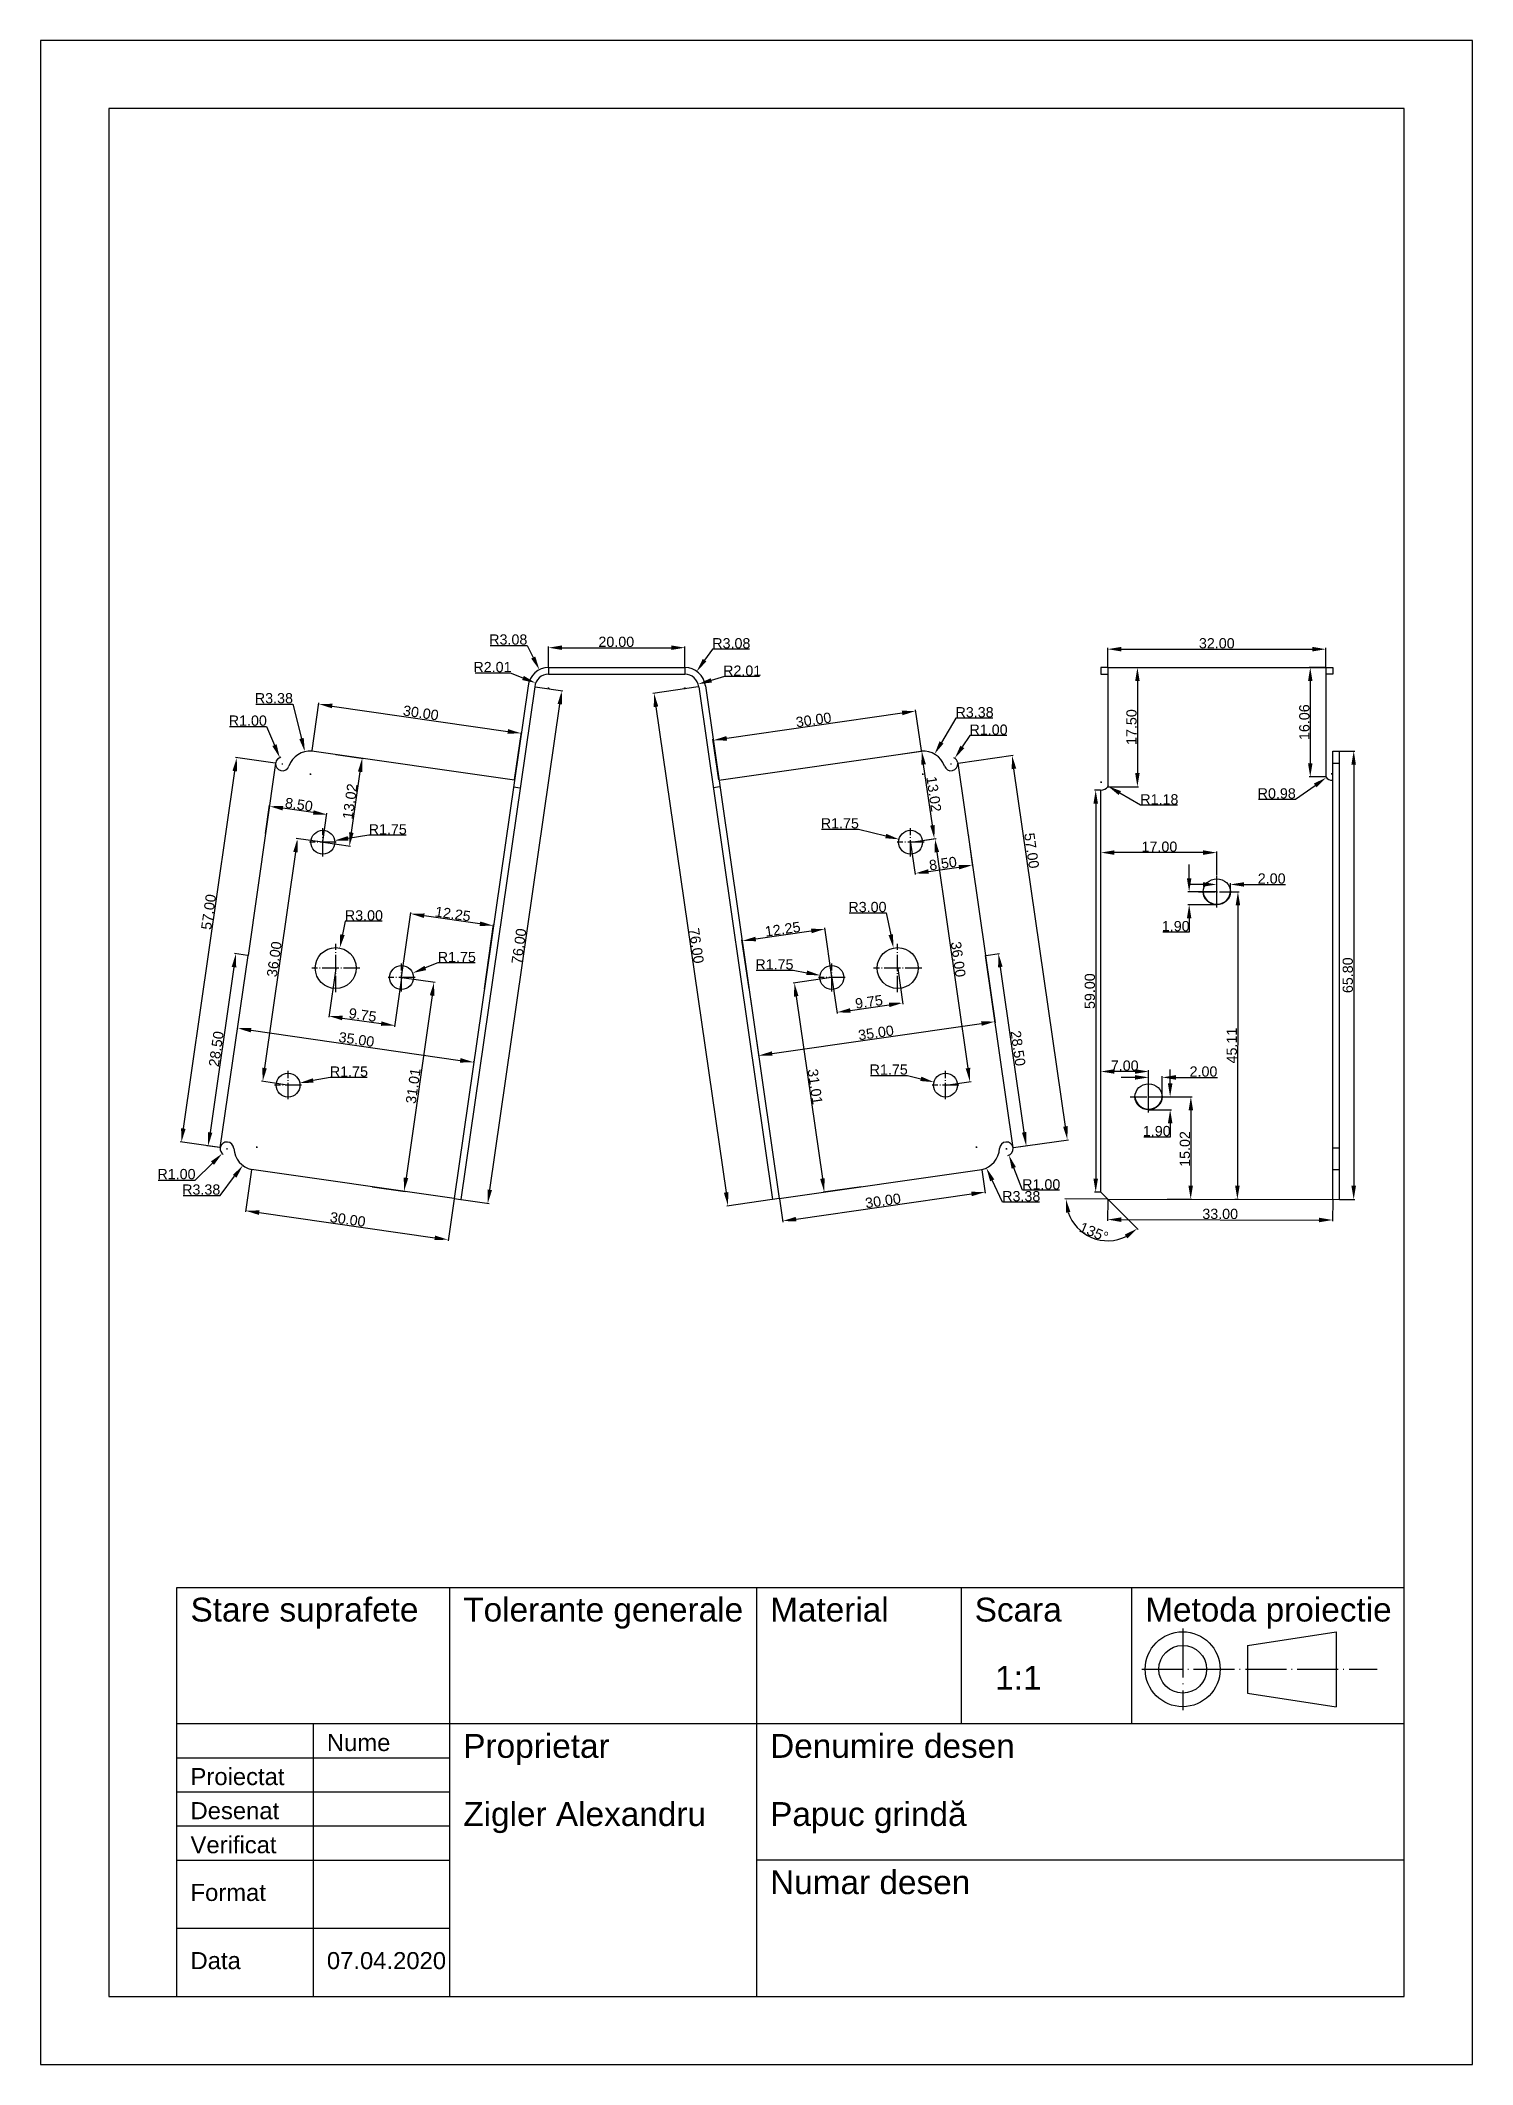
# Model space of a CAD drawing. Header units: inches. Extents: x 65 to 275, y 62 to 360.
import ezdxf

# ---------------------------------------------------------------- set-up
doc = ezdxf.new("R2010")
doc.units = ezdxf.units.IN
doc.header["$MEASUREMENT"] = 0
doc.linetypes.add('ACAD_ISO04W100', pattern=[30, 24, -3, 0, -3])
doc.layers.add('A4', color=7, linetype='Continuous', lineweight=30)
doc.layers.add('linii groase', color=7, linetype='Continuous', lineweight=30)
doc.layers.add('axe', color=10, linetype='ACAD_ISO04W100')
doc.layers.add('Cote', color=50, linetype='Continuous')
doc.styles.get("Standard").update_dxf_attribs({"font": 'arial.ttf'})
doc.dimstyles.get("Standard").update_dxf_attribs({"dimtxt": 1.5, "dimasz": 2, "dimexe": 0.18, "dimexo": 0.0625, "dimgap": 0.09, "dimtad": 1, "dimtoh": 1, "dimzin": 0, "dimdsep": 46, "dimtxsty": 'Standard', "dimcen": 0.09, "dimadec": 0, "dimazin": 0, "dimtfac": 1, "dimtofl": 0, "dimtmove": 0, "dimatfit": 3, "dimfxl": 1, "dimtolj": 1, "dimtzin": 0, "dimarcsym": 0})

msp = doc.modelspace()

# ---------------------------------------------------------------- texts
at = {"layer": 'A4'}
for s, height, p in [('Stare suprafete', 3.5, (87, 127.5)), ('Tolerante generale', 3.5, (127, 127.5)), ('Material', 3.5, (172, 127.5)), ('Scara', 3.5, (202, 127.5)), ('Metoda proiectie', 3.5, (227, 127.5)), ('1:1', 3.5, (205, 117.5)), ('Nume', 2.5, (107, 108.5)), ('Proprietar', 3.5, (127, 107.5)), ('Denumire desen', 3.5, (172, 107.5)), ('Proiectat', 2.5, (87, 103.5)), ('Desenat', 2.5, (87, 98.5)), ('Zigler Alexandru', 3.5, (127, 97.5)), ('Papuc grindă', 3.5, (172, 97.5)), ('Verificat', 2.5, (87, 93.5)), ('Numar desen', 3.5, (172, 87.5)), ('Format', 2.5, (87, 86.5)), ('Data', 2.5, (87, 76.5)), ('07.04.2020', 2.5, (107, 76.5))]:
    msp.add_text(s, height=height, dxfattribs=at).set_placement(p)

# ---------------------------------------------------------------- blocks, each defined once
blk = doc.blocks.new('*D1')
at = {"layer": 'Cote', "color": 0, "lineweight": -2, "transparency": 16777216}
for p, q in [((203.05, 193.76), (203.54, 190.34)), ((175.8, 186.55), (201.54, 190.24)), ((173.35, 189.52), (173.84, 186.09))]:
    blk.add_line(p, q, dxfattribs=at)
at = {"layer": 'Cote', "color": 0, "transparency": 16777216}
for points in [[(201.49, 190.57), (201.58, 189.91), (203.52, 190.52)], [(175.75, 186.88), (175.85, 186.22), (173.82, 186.27)]]:
    blk.add_solid(points, dxfattribs=at)
at = {"layer": 'Defpoints', "color": 0, "transparency": 16777216}
for p in [(203.04, 193.83), (203.52, 190.52), (173.35, 189.58)]:
    blk.add_point(p, dxfattribs=at)
at = {"layer": 'Cote', "color": 0, "transparency": 16777216, "insert": (188.55, 189.24), "char_height": 1.5, "attachment_point": 5, "rotation": 8.1408}
blk.add_mtext('\\A1;30.00', dxfattribs=at)
blk = doc.blocks.new('*D2')
at = {"layer": 'Cote', "color": 0, "lineweight": -2, "transparency": 16777216}
for p, q in [((203.63, 225.25), (205.66, 225.54)), ((209.26, 199.29), (205.76, 223.54)), ((207.69, 197.04), (209.72, 197.34))]:
    blk.add_line(p, q, dxfattribs=at)
at = {"layer": 'Cote', "color": 0, "transparency": 16777216}
for points in [[(206.09, 223.59), (205.43, 223.49), (205.48, 225.52)], [(209.59, 199.34), (208.93, 199.24), (209.55, 197.31)]]:
    blk.add_solid(points, dxfattribs=at)
at = {"layer": 'Defpoints', "color": 0, "transparency": 16777216}
for p in [(203.57, 225.24), (205.48, 225.52), (207.63, 197.03)]:
    blk.add_point(p, dxfattribs=at)
at = {"layer": 'Cote', "color": 0, "transparency": 16777216, "insert": (208.35, 211.62), "char_height": 1.5, "attachment_point": 5, "rotation": 278.2043}
blk.add_mtext('\\A1;28.50', dxfattribs=at)
blk = doc.blocks.new('*D3')
at = {"layer": 'Cote', "color": 0, "lineweight": -2, "transparency": 16777216}
for p, q in [((199.58, 253.46), (207.65, 254.62)), ((215.3, 200.16), (207.76, 252.62)), ((207.69, 197.04), (215.76, 198.2))]:
    blk.add_line(p, q, dxfattribs=at)
at = {"layer": 'Cote', "color": 0, "transparency": 16777216}
for points in [[(208.09, 252.67), (207.43, 252.57), (207.47, 254.6)], [(215.63, 200.21), (214.97, 200.11), (215.59, 198.18)]]:
    blk.add_solid(points, dxfattribs=at)
at = {"layer": 'Defpoints', "color": 0, "transparency": 16777216}
for p in [(199.52, 253.45), (207.47, 254.6), (207.63, 197.03)]:
    blk.add_point(p, dxfattribs=at)
at = {"layer": 'Cote', "color": 0, "transparency": 16777216, "insert": (210.35, 240.62), "char_height": 1.5, "attachment_point": 5, "rotation": 278.1841}
blk.add_mtext('\\A1;57.00', dxfattribs=at)
blk = doc.blocks.new('*D4')
at = {"layer": 'Cote', "color": 0, "lineweight": -2, "transparency": 16777216}
for p, q in [((165.63, 257.1), (191.36, 260.82)), ((194.18, 255.3), (193.31, 261.28)), ((164.49, 251.01), (163.62, 256.99))]:
    blk.add_line(p, q, dxfattribs=at)
at = {"layer": 'Cote', "color": 0, "transparency": 16777216}
for points in [[(191.31, 261.15), (191.41, 260.49), (193.34, 261.11)], [(165.58, 257.43), (165.68, 256.77), (163.65, 256.81)]]:
    blk.add_solid(points, dxfattribs=at)
at = {"layer": 'Defpoints', "color": 0, "transparency": 16777216}
for p in [(193.34, 261.11), (194.19, 255.24), (164.5, 250.94)]:
    blk.add_point(p, dxfattribs=at)
at = {"layer": 'Cote', "color": 0, "transparency": 16777216, "insert": (178.37, 259.81), "char_height": 1.5, "attachment_point": 5, "rotation": 8.2273}
blk.add_mtext('\\A1;30.00', dxfattribs=at)
blk = doc.blocks.new('*D5')
at = {"layer": 'Cote', "color": 0, "lineweight": -2, "transparency": 16777216}
for p, q in [((203.57, 225.18), (204.99, 215.36)), ((168.93, 220.2), (170.34, 210.37)), ((172.3, 210.84), (202.98, 215.25))]:
    blk.add_line(p, q, dxfattribs=at)
at = {"layer": 'Cote', "color": 0, "transparency": 16777216}
for points in [[(202.93, 215.58), (203.03, 214.92), (204.96, 215.53)], [(172.25, 211.17), (172.34, 210.51), (170.32, 210.55)]]:
    blk.add_solid(points, dxfattribs=at)
at = {"layer": 'Defpoints', "color": 0, "transparency": 16777216}
for p in [(203.57, 225.24), (168.92, 220.26), (204.96, 215.53)]:
    blk.add_point(p, dxfattribs=at)
at = {"layer": 'Cote', "color": 0, "transparency": 16777216, "insert": (187.52, 213.89), "char_height": 1.5, "attachment_point": 5, "rotation": 8.1841}
blk.add_mtext('\\A1;35.00', dxfattribs=at)
blk = doc.blocks.new('*D6')
at = {"layer": 'Cote', "color": 0, "lineweight": -2, "transparency": 16777216}
for p, q in [((169.88, 227.66), (178.04, 228.83)), ((181.04, 222.07), (180, 229.29)), ((168.91, 220.32), (167.87, 227.55))]:
    blk.add_line(p, q, dxfattribs=at)
at = {"layer": 'Cote', "color": 0, "transparency": 16777216}
for points in [[(178, 229.16), (178.09, 228.5), (180.02, 229.12)], [(169.83, 227.99), (169.93, 227.33), (167.9, 227.37)]]:
    blk.add_solid(points, dxfattribs=at)
at = {"layer": 'Defpoints', "color": 0, "transparency": 16777216}
for p in [(180.02, 229.12), (168.92, 220.26), (181.05, 222)]:
    blk.add_point(p, dxfattribs=at)
at = {"layer": 'Cote', "color": 0, "transparency": 16777216, "insert": (173.84, 229.09), "char_height": 1.5, "attachment_point": 5, "rotation": 8.1841}
blk.add_mtext('\\A1;12.25', dxfattribs=at)
blk = doc.blocks.new('*D7')
at = {"layer": 'Cote', "color": 0, "lineweight": -2, "transparency": 16777216}
for p, q in [((190.71, 223.33), (191.46, 218.1)), ((181.06, 221.94), (181.81, 216.71)), ((183.76, 217.17), (189.45, 217.99))]:
    blk.add_line(p, q, dxfattribs=at)
at = {"layer": 'Cote', "color": 0, "transparency": 16777216}
for points in [[(183.71, 217.5), (183.81, 216.84), (181.78, 216.89)], [(189.41, 218.32), (189.5, 217.66), (191.43, 218.28)]]:
    blk.add_solid(points, dxfattribs=at)
at = {"layer": 'Defpoints', "color": 0, "transparency": 16777216}
for p in [(190.7, 223.39), (181.05, 222), (191.43, 218.28)]:
    blk.add_point(p, dxfattribs=at)
at = {"layer": 'Cote', "color": 0, "transparency": 16777216, "insert": (186.49, 218.43), "char_height": 1.5, "attachment_point": 5, "rotation": 8.1841}
blk.add_mtext('\\A1;9.75', dxfattribs=at)
blk = doc.blocks.new('*D8')
at = {"layer": 'Cote', "color": 0, "lineweight": -2, "transparency": 16777216}
for p, q in [((104.82, 255.3), (105.83, 262.31)), ((107.79, 261.84), (133.52, 258.12)), ((134.51, 251.01), (135.52, 258.01))]:
    blk.add_line(p, q, dxfattribs=at)
at = {"layer": 'Cote', "color": 0, "transparency": 16777216}
for points in [[(107.83, 262.17), (107.74, 261.51), (105.81, 262.13)], [(133.57, 258.45), (133.47, 257.79), (135.5, 257.83)]]:
    blk.add_solid(points, dxfattribs=at)
at = {"layer": 'Defpoints', "color": 0, "transparency": 16777216}
for p in [(135.5, 257.83), (104.81, 255.24), (134.5, 250.94)]:
    blk.add_point(p, dxfattribs=at)
at = {"layer": 'Cote', "color": 0, "transparency": 16777216, "insert": (120.78, 260.83), "char_height": 1.5, "attachment_point": 5, "rotation": 351.7727}
blk.add_mtext('\\A1;30.00', dxfattribs=at)
blk = doc.blocks.new('*D9')
at = {"layer": 'Cote', "color": 0, "lineweight": -2, "transparency": 16777216}
for p, q in [((95.95, 193.76), (95.07, 187.6)), ((97.07, 187.5), (122.81, 183.81)), ((125.65, 189.52), (124.76, 183.35))]:
    blk.add_line(p, q, dxfattribs=at)
at = {"layer": 'Cote', "color": 0, "transparency": 16777216}
for points in [[(97.12, 187.83), (97.02, 187.17), (95.09, 187.78)], [(122.86, 184.14), (122.76, 183.48), (124.79, 183.53)]]:
    blk.add_solid(points, dxfattribs=at)
at = {"layer": 'Defpoints', "color": 0, "transparency": 16777216}
for p in [(95.96, 193.83), (125.65, 189.58), (124.79, 183.53)]:
    blk.add_point(p, dxfattribs=at)
at = {"layer": 'Cote', "color": 0, "transparency": 16777216, "insert": (110.06, 186.5), "char_height": 1.5, "attachment_point": 5, "rotation": 351.8592}
blk.add_mtext('\\A1;30.00', dxfattribs=at)
blk = doc.blocks.new('*D10')
at = {"layer": 'Cote', "color": 0, "lineweight": -2, "transparency": 16777216}
for p, q in [((99.42, 253.46), (93.6, 254.3)), ((85.95, 199.83), (93.49, 252.3)), ((91.31, 197.04), (85.48, 197.88))]:
    blk.add_line(p, q, dxfattribs=at)
at = {"layer": 'Cote', "color": 0, "transparency": 16777216}
for points in [[(93.16, 252.34), (93.82, 252.25), (93.78, 254.27)], [(85.62, 199.88), (86.28, 199.79), (85.66, 197.86)]]:
    blk.add_solid(points, dxfattribs=at)
at = {"layer": 'Defpoints', "color": 0, "transparency": 16777216}
for p in [(93.78, 254.27), (99.48, 253.45), (91.37, 197.03)]:
    blk.add_point(p, dxfattribs=at)
at = {"layer": 'Cote', "color": 0, "transparency": 16777216, "insert": (89.65, 231.62), "char_height": 1.5, "attachment_point": 5, "rotation": 81.8159}
blk.add_mtext('\\A1;57.00', dxfattribs=at)
blk = doc.blocks.new('*D11')
at = {"layer": 'Cote', "color": 0, "lineweight": -2, "transparency": 16777216}
for p, q in [((108.29, 223.33), (107.26, 216.17)), ((117.94, 221.94), (116.91, 214.78)), ((109.27, 216.06), (114.96, 215.24))]:
    blk.add_line(p, q, dxfattribs=at)
at = {"layer": 'Cote', "color": 0, "transparency": 16777216}
for points in [[(109.32, 216.39), (109.22, 215.73), (107.29, 216.35)], [(115.01, 215.57), (114.91, 214.91), (116.94, 214.96)]]:
    blk.add_solid(points, dxfattribs=at)
at = {"layer": 'Defpoints', "color": 0, "transparency": 16777216}
for p in [(108.3, 223.39), (117.95, 222), (116.94, 214.96)]:
    blk.add_point(p, dxfattribs=at)
at = {"layer": 'Cote', "color": 0, "transparency": 16777216, "insert": (112.24, 216.5), "char_height": 1.5, "attachment_point": 5, "rotation": 351.8159}
blk.add_mtext('\\A1;9.75', dxfattribs=at)
blk = doc.blocks.new('*D12')
at = {"layer": 'Cote', "color": 0, "lineweight": -2, "transparency": 16777216}
for p, q in [((117.96, 222.07), (119.32, 231.53)), ((129.44, 229.9), (121.28, 231.07)), ((130.09, 220.32), (131.45, 229.79))]:
    blk.add_line(p, q, dxfattribs=at)
at = {"layer": 'Cote', "color": 0, "transparency": 16777216}
for points in [[(121.33, 231.4), (121.23, 230.74), (119.3, 231.36)], [(129.49, 230.23), (129.4, 229.57), (131.42, 229.61)]]:
    blk.add_solid(points, dxfattribs=at)
at = {"layer": 'Defpoints', "color": 0, "transparency": 16777216}
for p in [(119.3, 231.36), (117.95, 222), (130.08, 220.26)]:
    blk.add_point(p, dxfattribs=at)
at = {"layer": 'Cote', "color": 0, "transparency": 16777216, "insert": (125.48, 231.33), "char_height": 1.5, "attachment_point": 5, "rotation": 351.8159}
blk.add_mtext('\\A1;12.25', dxfattribs=at)
blk = doc.blocks.new('*D13')
at = {"layer": 'Cote', "color": 0, "lineweight": -2, "transparency": 16777216}
for p, q in [((139.5, 267.56), (139.5, 270.58)), ((141.5, 270.4), (157.5, 270.4)), ((159.5, 267.56), (159.5, 270.58))]:
    blk.add_line(p, q, dxfattribs=at)
at = {"layer": 'Cote', "color": 0, "transparency": 16777216}
for points in [[(141.5, 270.73), (141.5, 270.07), (139.5, 270.4)], [(157.5, 270.73), (157.5, 270.07), (159.5, 270.4)]]:
    blk.add_solid(points, dxfattribs=at)
at = {"layer": 'Defpoints', "color": 0, "transparency": 16777216}
for p in [(159.5, 270.4), (139.5, 267.5), (159.5, 267.5)]:
    blk.add_point(p, dxfattribs=at)
at = {"layer": 'Cote', "color": 0, "transparency": 16777216, "insert": (149.44, 271.25), "char_height": 1.5, "attachment_point": 5}
blk.add_mtext('\\A1;20.00', dxfattribs=at)
blk = doc.blocks.new('*D14')
at = {"layer": 'Cote', "color": 0, "lineweight": -2, "transparency": 16777216}
for p, q in [((93.37, 223.52), (89.87, 199.27)), ((95.37, 225.25), (93.47, 225.53)), ((91.31, 197.04), (89.41, 197.32))]:
    blk.add_line(p, q, dxfattribs=at)
at = {"layer": 'Cote', "color": 0, "transparency": 16777216}
for points in [[(93.04, 223.57), (93.7, 223.47), (93.65, 225.5)], [(89.54, 199.32), (90.2, 199.22), (89.58, 197.29)]]:
    blk.add_solid(points, dxfattribs=at)
at = {"layer": 'Defpoints', "color": 0, "transparency": 16777216}
for p in [(95.43, 225.24), (89.58, 197.29), (91.37, 197.03)]:
    blk.add_point(p, dxfattribs=at)
at = {"layer": 'Cote', "color": 0, "transparency": 16777216, "insert": (90.77, 211.52), "char_height": 1.5, "attachment_point": 5, "rotation": 81.7957}
blk.add_mtext('\\A1;28.50', dxfattribs=at)
blk = doc.blocks.new('*D15')
at = {"layer": 'Cote', "color": 0, "lineweight": -2, "transparency": 16777216}
for p, q in [((106.34, 241.86), (102.5, 242.41)), ((102.4, 240.4), (97.86, 208.73)), ((101.24, 206.22), (97.4, 206.77))]:
    blk.add_line(p, q, dxfattribs=at)
at = {"layer": 'Cote', "color": 0, "transparency": 16777216}
for points in [[(102.07, 240.45), (102.73, 240.36), (102.68, 242.38)], [(97.53, 208.77), (98.19, 208.68), (97.58, 206.75)]]:
    blk.add_solid(points, dxfattribs=at)
at = {"layer": 'Defpoints', "color": 0, "transparency": 16777216}
for p in [(106.4, 241.85), (97.58, 206.75), (101.3, 206.21)]:
    blk.add_point(p, dxfattribs=at)
at = {"layer": 'Cote', "color": 0, "transparency": 16777216, "insert": (99.28, 224.69), "char_height": 1.5, "attachment_point": 5, "rotation": 81.8477}
blk.add_mtext('\\A1;36.00', dxfattribs=at)
blk = doc.blocks.new('*D16')
at = {"layer": 'Cote', "color": 0, "lineweight": -2, "transparency": 16777216}
for p, q in [((221.5, 267.56), (221.5, 270.36)), ((253.5, 267.56), (253.5, 270.36)), ((223.5, 270.18), (251.5, 270.18))]:
    blk.add_line(p, q, dxfattribs=at)
at = {"layer": 'Cote', "color": 0, "transparency": 16777216}
for points in [[(223.5, 270.52), (223.5, 269.85), (221.5, 270.18)], [(251.5, 270.52), (251.5, 269.85), (253.5, 270.18)]]:
    blk.add_solid(points, dxfattribs=at)
at = {"layer": 'Defpoints', "color": 0, "transparency": 16777216}
for p in [(221.5, 267.5), (253.5, 270.18), (253.5, 267.5)]:
    blk.add_point(p, dxfattribs=at)
at = {"layer": 'Cote', "color": 0, "transparency": 16777216, "insert": (237.5, 271.04), "char_height": 1.5, "attachment_point": 5}
blk.add_mtext('\\A1;32.00', dxfattribs=at)
blk = doc.blocks.new('*D17')
at = {"layer": 'Cote', "color": 0, "lineweight": -2, "transparency": 16777216}
for p, q in [((221.56, 267.5), (226.04, 267.5)), ((225.86, 265.5), (225.86, 252)), ((221.56, 250), (226.04, 250))]:
    blk.add_line(p, q, dxfattribs=at)
at = {"layer": 'Cote', "color": 0, "transparency": 16777216}
for points in [[(225.53, 265.5), (226.19, 265.5), (225.86, 267.5)], [(225.53, 252), (226.19, 252), (225.86, 250)]]:
    blk.add_solid(points, dxfattribs=at)
at = {"layer": 'Defpoints', "color": 0, "transparency": 16777216}
for p in [(221.5, 267.5), (221.5, 250), (225.86, 250)]:
    blk.add_point(p, dxfattribs=at)
at = {"layer": 'Cote', "color": 0, "transparency": 16777216, "insert": (225, 258.75), "char_height": 1.5, "attachment_point": 5, "rotation": 90}
blk.add_mtext('\\A1;17.50', dxfattribs=at)
blk = doc.blocks.new('*D18')
at = {"layer": 'Cote', "color": 0, "lineweight": -2, "transparency": 16777216}
for p, q in [((137.54, 264.65), (141.62, 264.06)), ((130.88, 190.85), (141.16, 262.11)), ((126.7, 189.43), (130.78, 188.84))]:
    blk.add_line(p, q, dxfattribs=at)
at = {"layer": 'Cote', "color": 0, "transparency": 16777216}
for points in [[(140.83, 262.16), (141.49, 262.06), (141.44, 264.09)], [(130.55, 190.89), (131.21, 190.8), (130.6, 188.87)]]:
    blk.add_solid(points, dxfattribs=at)
at = {"layer": 'Defpoints', "color": 0, "transparency": 16777216}
for p in [(137.48, 264.66), (141.44, 264.09), (126.63, 189.44)]:
    blk.add_point(p, dxfattribs=at)
at = {"layer": 'Cote', "color": 0, "transparency": 16777216, "insert": (135.17, 226.6), "char_height": 1.5, "attachment_point": 5, "rotation": 81.7957}
blk.add_mtext('\\A1;76.00', dxfattribs=at)
blk = doc.blocks.new('*D19')
at = {"layer": 'Cote', "color": 0, "lineweight": -2, "transparency": 16777216}
for p, q in [((161.46, 264.65), (154.8, 263.69)), ((155.26, 261.74), (165.54, 190.47)), ((172.3, 189.43), (165.64, 188.47))]:
    blk.add_line(p, q, dxfattribs=at)
at = {"layer": 'Cote', "color": 0, "transparency": 16777216}
for points in [[(155.59, 261.78), (154.93, 261.69), (154.98, 263.72)], [(165.87, 190.52), (165.21, 190.43), (165.82, 188.49)]]:
    blk.add_solid(points, dxfattribs=at)
at = {"layer": 'Defpoints', "color": 0, "transparency": 16777216}
for p in [(161.52, 264.66), (165.82, 188.49), (172.37, 189.44)]:
    blk.add_point(p, dxfattribs=at)
at = {"layer": 'Cote', "color": 0, "transparency": 16777216, "insert": (161.18, 226.67), "char_height": 1.5, "attachment_point": 5, "rotation": 278.2043}
blk.add_mtext('\\A1;76.00', dxfattribs=at)
blk = doc.blocks.new('*D20')
at = {"layer": 'Cote', "color": 0, "lineweight": -2, "transparency": 16777216}
for p, q in [((93.9, 214.63), (93.92, 214.74)), ((95.87, 214.28), (126.56, 209.85)), ((128.55, 209.63), (128.56, 209.75))]:
    blk.add_line(p, q, dxfattribs=at)
at = {"layer": 'Cote', "color": 0, "transparency": 16777216}
for points in [[(95.92, 214.61), (95.83, 213.95), (93.9, 214.56)], [(126.6, 210.18), (126.51, 209.52), (128.54, 209.57)]]:
    blk.add_solid(points, dxfattribs=at)
at = {"layer": 'Defpoints', "color": 0, "transparency": 16777216}
for p in [(93.9, 214.56), (128.54, 209.57), (128.54, 209.57)]:
    blk.add_point(p, dxfattribs=at)
at = {"layer": 'Cote', "color": 0, "transparency": 16777216, "insert": (111.34, 212.91), "char_height": 1.5, "attachment_point": 5, "rotation": 351.7957}
blk.add_mtext('\\A1;35.00', dxfattribs=at)
blk = doc.blocks.new('*D21')
at = {"layer": 'Cote', "color": 0, "lineweight": -2, "transparency": 16777216}
for p, q in [((192.66, 241.86), (196.34, 242.39)), ((196.45, 240.38), (201.01, 208.71)), ((197.78, 206.23), (201.47, 206.76))]:
    blk.add_line(p, q, dxfattribs=at)
at = {"layer": 'Cote', "color": 0, "transparency": 16777216}
for points in [[(196.78, 240.43), (196.12, 240.34), (196.17, 242.36)], [(201.34, 208.76), (200.68, 208.66), (201.29, 206.73)]]:
    blk.add_solid(points, dxfattribs=at)
at = {"layer": 'Defpoints', "color": 0, "transparency": 16777216}
for p in [(192.6, 241.85), (197.72, 206.22), (201.29, 206.73)]:
    blk.add_point(p, dxfattribs=at)
at = {"layer": 'Cote', "color": 0, "transparency": 16777216, "insert": (199.58, 224.67), "char_height": 1.5, "attachment_point": 5, "rotation": 278.1841}
blk.add_mtext('\\A1;36.00', dxfattribs=at)
blk = doc.blocks.new('*D22')
at = {"layer": 'Cote', "color": 0, "lineweight": -2, "transparency": 16777216}
for p, q in [((230.24, 204.5), (233.88, 204.49)), ((233.7, 202.49), (233.68, 191.48)), ((230.22, 189.48), (233.85, 189.48))]:
    blk.add_line(p, q, dxfattribs=at)
at = {"layer": 'Cote', "color": 0, "transparency": 16777216}
for points in [[(233.36, 202.49), (234.03, 202.49), (233.7, 204.49)], [(233.34, 191.48), (234.01, 191.48), (233.67, 189.48)]]:
    blk.add_solid(points, dxfattribs=at)
at = {"layer": 'Defpoints', "color": 0, "transparency": 16777216}
for p in [(230.18, 204.5), (230.15, 189.48), (233.67, 189.48)]:
    blk.add_point(p, dxfattribs=at)
at = {"layer": 'Cote', "color": 0, "transparency": 16777216, "insert": (232.83, 196.84), "char_height": 1.5, "attachment_point": 5, "rotation": 89.895}
blk.add_mtext('\\A1;15.02', dxfattribs=at)
blk = doc.blocks.new('*D23')
at = {"layer": 'Cote', "color": 0, "lineweight": -2, "transparency": 16777216}
for p, q in [((220.5, 206.88), (220.5, 208.39)), ((225.5, 208.21), (222.5, 208.21)), ((227.5, 206.88), (227.5, 208.39))]:
    blk.add_line(p, q, dxfattribs=at)
at = {"layer": 'Cote', "color": 0, "transparency": 16777216}
for points in [[(222.5, 208.55), (222.5, 207.88), (220.5, 208.21)], [(225.5, 208.55), (225.5, 207.88), (227.5, 208.21)]]:
    blk.add_solid(points, dxfattribs=at)
at = {"layer": 'Defpoints', "color": 0, "transparency": 16777216}
for p in [(220.5, 208.21), (220.5, 206.81), (227.5, 206.81)]:
    blk.add_point(p, dxfattribs=at)
at = {"layer": 'Cote', "color": 0, "transparency": 16777216, "insert": (224, 209.07), "char_height": 1.5, "attachment_point": 5}
blk.add_mtext('\\A1;7.00', dxfattribs=at)
blk = doc.blocks.new('*D24')
at = {"layer": 'Cote', "color": 0, "lineweight": -2, "transparency": 16777216}
for p, q in [((255.56, 255.24), (257.76, 255.24)), ((257.58, 253.24), (257.58, 191.44)), ((255.56, 189.44), (257.76, 189.44))]:
    blk.add_line(p, q, dxfattribs=at)
at = {"layer": 'Cote', "color": 0, "transparency": 16777216}
for points in [[(257.24, 253.24), (257.91, 253.24), (257.58, 255.24)], [(257.24, 191.44), (257.91, 191.44), (257.58, 189.44)]]:
    blk.add_solid(points, dxfattribs=at)
at = {"layer": 'Defpoints', "color": 0, "transparency": 16777216}
for p in [(255.5, 255.24), (255.5, 189.44), (257.58, 189.44)]:
    blk.add_point(p, dxfattribs=at)
at = {"layer": 'Cote', "color": 0, "transparency": 16777216, "insert": (256.72, 222.34), "char_height": 1.5, "attachment_point": 5, "rotation": 90}
blk.add_mtext('\\A1;65.80', dxfattribs=at)
blk = doc.blocks.new('*D25')
at = {"layer": 'Cote', "color": 0, "lineweight": -2, "transparency": 16777216}
for p, q in [((220.5, 236.95), (220.5, 240.51)), ((235.5, 240.33), (222.5, 240.33)), ((237.5, 236.95), (237.5, 240.51))]:
    blk.add_line(p, q, dxfattribs=at)
at = {"layer": 'Cote', "color": 0, "transparency": 16777216}
for points in [[(222.5, 240.67), (222.5, 240), (220.5, 240.33)], [(235.5, 240.67), (235.5, 240), (237.5, 240.33)]]:
    blk.add_solid(points, dxfattribs=at)
at = {"layer": 'Defpoints', "color": 0, "transparency": 16777216}
for p in [(220.5, 240.33), (220.5, 236.89), (237.5, 236.89)]:
    blk.add_point(p, dxfattribs=at)
at = {"layer": 'Cote', "color": 0, "transparency": 16777216, "insert": (229.09, 241.19), "char_height": 1.5, "attachment_point": 5}
blk.add_mtext('\\A1;17.00', dxfattribs=at)
blk = doc.blocks.new('*D26')
at = {"layer": 'Cote', "color": 0, "lineweight": -2, "transparency": 16777216}
for p, q in [((240.24, 234.58), (240.78, 234.58)), ((240.6, 232.58), (240.52, 191.47)), ((240.16, 189.47), (240.7, 189.46))]:
    blk.add_line(p, q, dxfattribs=at)
at = {"layer": 'Cote', "color": 0, "transparency": 16777216}
for points in [[(240.27, 232.58), (240.93, 232.58), (240.6, 234.58)], [(240.19, 191.47), (240.86, 191.46), (240.52, 189.47)]]:
    blk.add_solid(points, dxfattribs=at)
at = {"layer": 'Defpoints', "color": 0, "transparency": 16777216}
for p in [(240.18, 234.58), (240.1, 189.47), (240.52, 189.47)]:
    blk.add_point(p, dxfattribs=at)
at = {"layer": 'Cote', "color": 0, "transparency": 16777216, "insert": (239.71, 212.02), "char_height": 1.5, "attachment_point": 5, "rotation": 89.895}
blk.add_mtext('\\A1;45.11', dxfattribs=at)
blk = doc.blocks.new('*D27')
at = {"layer": 'Cote', "color": 0, "lineweight": -2, "transparency": 16777216}
for p, q in [((221.5, 189.44), (221.49, 186.3)), ((254.5, 189.38), (254.49, 186.24)), ((223.49, 186.48), (252.49, 186.42))]:
    blk.add_line(p, q, dxfattribs=at)
at = {"layer": 'Cote', "color": 0, "transparency": 16777216}
for points in [[(223.49, 186.81), (223.49, 186.14), (221.49, 186.48)], [(252.49, 186.76), (252.49, 186.09), (254.49, 186.42)]]:
    blk.add_solid(points, dxfattribs=at)
at = {"layer": 'Defpoints', "color": 0, "transparency": 16777216}
for p in [(221.5, 189.5), (254.5, 189.44), (254.49, 186.42)]:
    blk.add_point(p, dxfattribs=at)
at = {"layer": 'Cote', "color": 0, "transparency": 16777216, "insert": (238, 187.31), "char_height": 1.5, "attachment_point": 5, "rotation": 359.8918}
blk.add_mtext('\\A1;33.00', dxfattribs=at)
blk = doc.blocks.new('*D28')
at = {"layer": 'Cote', "color": 0, "lineweight": -2, "transparency": 16777216}
for p, q in [((253.44, 267.5), (251.03, 267.5)), ((251.21, 265.5), (251.21, 253.44)), ((253.44, 251.44), (251.03, 251.44))]:
    blk.add_line(p, q, dxfattribs=at)
at = {"layer": 'Cote', "color": 0, "transparency": 16777216}
for points in [[(250.88, 265.5), (251.54, 265.5), (251.21, 267.5)], [(250.88, 253.44), (251.54, 253.44), (251.21, 251.44)]]:
    blk.add_solid(points, dxfattribs=at)
at = {"layer": 'Defpoints', "color": 0, "transparency": 16777216}
for p in [(253.5, 267.5), (251.21, 251.44), (253.5, 251.44)]:
    blk.add_point(p, dxfattribs=at)
at = {"layer": 'Cote', "color": 0, "transparency": 16777216, "insert": (250.35, 259.47), "char_height": 1.5, "attachment_point": 5, "rotation": 90}
blk.add_mtext('\\A1;16.06', dxfattribs=at)
blk = doc.blocks.new('*D29')
at = {"layer": 'Cote', "color": 0, "lineweight": -2, "transparency": 16777216}
for p, q in [((220.44, 249.5), (219.56, 249.5)), ((219.74, 247.5), (219.74, 192.5)), ((220.44, 190.5), (219.56, 190.5))]:
    blk.add_line(p, q, dxfattribs=at)
at = {"layer": 'Cote', "color": 0, "transparency": 16777216}
for points in [[(219.41, 247.5), (220.08, 247.5), (219.74, 249.5)], [(219.41, 192.5), (220.08, 192.5), (219.74, 190.5)]]:
    blk.add_solid(points, dxfattribs=at)
at = {"layer": 'Defpoints', "color": 0, "transparency": 16777216}
for p in [(220.5, 249.5), (219.74, 190.5), (220.5, 190.5)]:
    blk.add_point(p, dxfattribs=at)
at = {"layer": 'Cote', "color": 0, "transparency": 16777216, "insert": (218.89, 220), "char_height": 1.5, "attachment_point": 5, "rotation": 90}
blk.add_mtext('\\A1;59.00', dxfattribs=at)
blk = doc.blocks.new('*D30')
at = {"layer": 'Cote', "color": 0, "lineweight": -2, "transparency": 16777216}
for p, q in [((180.99, 222), (175.37, 221.19)), ((175.83, 219.24), (179.66, 192.5)), ((185.38, 191.3), (179.76, 190.5))]:
    blk.add_line(p, q, dxfattribs=at)
at = {"layer": 'Cote', "color": 0, "transparency": 16777216}
for points in [[(176.16, 219.29), (175.5, 219.19), (175.55, 221.22)], [(179.99, 192.55), (179.33, 192.45), (179.94, 190.52)]]:
    blk.add_solid(points, dxfattribs=at)
at = {"layer": 'Defpoints', "color": 0, "transparency": 16777216}
for p in [(181.05, 222), (179.94, 190.52), (185.44, 191.31)]:
    blk.add_point(p, dxfattribs=at)
at = {"layer": 'Cote', "color": 0, "transparency": 16777216, "insert": (178.59, 205.99), "char_height": 1.5, "attachment_point": 5, "rotation": 278.1408}
blk.add_mtext('\\A1;31.01', dxfattribs=at)
blk = doc.blocks.new('*D31')
at = {"layer": 'Cote', "color": 0, "lineweight": -2, "transparency": 16777216}
for p, q in [((118.01, 222), (122.88, 221.3)), ((122.42, 219.34), (118.6, 192.61)), ((113.62, 191.3), (118.49, 190.6))]:
    blk.add_line(p, q, dxfattribs=at)
at = {"layer": 'Cote', "color": 0, "transparency": 16777216}
for points in [[(122.09, 219.39), (122.75, 219.3), (122.71, 221.32)], [(118.27, 192.65), (118.93, 192.56), (118.31, 190.63)]]:
    blk.add_solid(points, dxfattribs=at)
at = {"layer": 'Defpoints', "color": 0, "transparency": 16777216}
for p in [(117.95, 222), (113.56, 191.31), (118.31, 190.63)]:
    blk.add_point(p, dxfattribs=at)
at = {"layer": 'Cote', "color": 0, "transparency": 16777216, "insert": (119.66, 206.1), "char_height": 1.5, "attachment_point": 5, "rotation": 81.8592}
blk.add_mtext('\\A1;31.01', dxfattribs=at)
blk = doc.blocks.new('*D32')
at = {"layer": 'Cote', "color": 0, "lineweight": -2, "transparency": 16777216}
for p, q in [((106.31, 241.85), (106.49, 241.85)), ((106.4, 241.76), (106.4, 241.94)), ((113.16, 242.88), (110.11, 242.42)), ((118.6, 242.88), (113.16, 242.88))]:
    blk.add_line(p, q, dxfattribs=at)
at = {"layer": 'Cote', "color": 0, "transparency": 16777216}
blk.add_solid([(110.06, 242.75), (110.16, 242.09), (108.13, 242.11)], dxfattribs=at)
at = {"layer": 'Defpoints', "color": 0, "transparency": 16777216}
for p in [(106.4, 241.85), (108.13, 242.11)]:
    blk.add_point(p, dxfattribs=at)
at = {"layer": 'Cote', "color": 0, "transparency": 16777216, "insert": (115.92, 243.74), "char_height": 1.5, "attachment_point": 5}
blk.add_mtext('\\A1;R1.75', dxfattribs=at)
blk = doc.blocks.new('*D33')
at = {"layer": 'Cote', "color": 0, "lineweight": -2, "transparency": 16777216}
for p, q in [((109.67, 230.26), (109.28, 228.3)), ((115.09, 230.26), (109.67, 230.26)), ((108.21, 223.39), (108.39, 223.39)), ((108.3, 223.3), (108.3, 223.48))]:
    blk.add_line(p, q, dxfattribs=at)
at = {"layer": 'Cote', "color": 0, "transparency": 16777216}
blk.add_solid([(108.95, 228.36), (109.61, 228.23), (108.89, 226.33)], dxfattribs=at)
at = {"layer": 'Defpoints', "color": 0, "transparency": 16777216}
for p in [(108.89, 226.33), (108.3, 223.39)]:
    blk.add_point(p, dxfattribs=at)
at = {"layer": 'Cote', "color": 0, "transparency": 16777216, "insert": (112.43, 231.11), "char_height": 1.5, "attachment_point": 5}
blk.add_mtext('\\A1;R3.00', dxfattribs=at)
blk = doc.blocks.new('*D34')
at = {"layer": 'Cote', "color": 0, "lineweight": -2, "transparency": 16777216}
for p, q in [((123.29, 224.14), (121.43, 223.4)), ((128.72, 224.14), (123.29, 224.14)), ((117.86, 222), (118.04, 222)), ((117.95, 221.91), (117.95, 222.09))]:
    blk.add_line(p, q, dxfattribs=at)
at = {"layer": 'Cote', "color": 0, "transparency": 16777216}
blk.add_solid([(121.31, 223.71), (121.56, 223.09), (119.58, 222.66)], dxfattribs=at)
at = {"layer": 'Defpoints', "color": 0, "transparency": 16777216}
for p in [(117.95, 222), (119.58, 222.66)]:
    blk.add_point(p, dxfattribs=at)
at = {"layer": 'Cote', "color": 0, "transparency": 16777216, "insert": (126.05, 225), "char_height": 1.5, "attachment_point": 5}
blk.add_mtext('\\A1;R1.75', dxfattribs=at)
blk = doc.blocks.new('*D35')
at = {"layer": 'Cote', "color": 0, "lineweight": -2, "transparency": 16777216}
for p, q in [((101.21, 206.21), (101.39, 206.21)), ((101.3, 206.12), (101.3, 206.3)), ((107.47, 207.35), (104.99, 206.89)), ((112.9, 207.35), (107.47, 207.35))]:
    blk.add_line(p, q, dxfattribs=at)
at = {"layer": 'Cote', "color": 0, "transparency": 16777216}
blk.add_solid([(104.93, 207.22), (105.05, 206.56), (103.02, 206.53)], dxfattribs=at)
at = {"layer": 'Defpoints', "color": 0, "transparency": 16777216}
for p in [(101.3, 206.21), (103.02, 206.53)]:
    blk.add_point(p, dxfattribs=at)
at = {"layer": 'Cote', "color": 0, "transparency": 16777216, "insert": (110.23, 208.2), "char_height": 1.5, "attachment_point": 5}
blk.add_mtext('\\A1;R1.75', dxfattribs=at)
blk = doc.blocks.new('*D36')
at = {"layer": 'Cote', "color": 0, "lineweight": -2, "transparency": 16777216}
for p, q in [((179.55, 243.77), (184.98, 243.77)), ((184.98, 243.77), (188.96, 242.77)), ((192.51, 241.85), (192.69, 241.85)), ((192.6, 241.76), (192.6, 241.94))]:
    blk.add_line(p, q, dxfattribs=at)
at = {"layer": 'Cote', "color": 0, "transparency": 16777216}
blk.add_solid([(189.04, 243.09), (188.88, 242.44), (190.9, 242.28)], dxfattribs=at)
at = {"layer": 'Defpoints', "color": 0, "transparency": 16777216}
for p in [(190.9, 242.28), (192.6, 241.85)]:
    blk.add_point(p, dxfattribs=at)
at = {"layer": 'Cote', "color": 0, "transparency": 16777216, "insert": (182.22, 244.62), "char_height": 1.5, "attachment_point": 5}
blk.add_mtext('\\A1;R1.75', dxfattribs=at)
blk = doc.blocks.new('*D37')
at = {"layer": 'Cote', "color": 0, "lineweight": -2, "transparency": 16777216}
for p, q in [((183.61, 231.49), (189.02, 231.49)), ((189.02, 231.49), (189.69, 228.29)), ((190.61, 223.39), (190.79, 223.39)), ((190.7, 223.3), (190.7, 223.48))]:
    blk.add_line(p, q, dxfattribs=at)
at = {"layer": 'Cote', "color": 0, "transparency": 16777216}
blk.add_solid([(190.01, 228.36), (189.36, 228.22), (190.09, 226.33)], dxfattribs=at)
at = {"layer": 'Defpoints', "color": 0, "transparency": 16777216}
for p in [(190.09, 226.33), (190.7, 223.39)]:
    blk.add_point(p, dxfattribs=at)
at = {"layer": 'Cote', "color": 0, "transparency": 16777216, "insert": (186.27, 232.34), "char_height": 1.5, "attachment_point": 5}
blk.add_mtext('\\A1;R3.00', dxfattribs=at)
blk = doc.blocks.new('*D38')
at = {"layer": 'Cote', "color": 0, "lineweight": -2, "transparency": 16777216}
for p, q in [((169.96, 223.07), (175.4, 223.07)), ((175.4, 223.07), (177.36, 222.7)), ((180.96, 222), (181.14, 222)), ((181.05, 221.91), (181.05, 222.09))]:
    blk.add_line(p, q, dxfattribs=at)
at = {"layer": 'Cote', "color": 0, "transparency": 16777216}
blk.add_solid([(177.42, 223.03), (177.3, 222.37), (179.33, 222.33)], dxfattribs=at)
at = {"layer": 'Defpoints', "color": 0, "transparency": 16777216}
for p in [(179.33, 222.33), (181.05, 222)]:
    blk.add_point(p, dxfattribs=at)
at = {"layer": 'Cote', "color": 0, "transparency": 16777216, "insert": (172.63, 223.92), "char_height": 1.5, "attachment_point": 5}
blk.add_mtext('\\A1;R1.75', dxfattribs=at)
blk = doc.blocks.new('*D39')
at = {"layer": 'Cote', "color": 0, "lineweight": -2, "transparency": 16777216}
for p, q in [((186.71, 207.63), (192.15, 207.63)), ((192.15, 207.63), (194.09, 207.14)), ((197.63, 206.22), (197.81, 206.22)), ((197.72, 206.13), (197.72, 206.31))]:
    blk.add_line(p, q, dxfattribs=at)
at = {"layer": 'Cote', "color": 0, "transparency": 16777216}
blk.add_solid([(194.17, 207.46), (194, 206.82), (196.02, 206.65)], dxfattribs=at)
at = {"layer": 'Defpoints', "color": 0, "transparency": 16777216}
for p in [(196.02, 206.65), (197.72, 206.22)]:
    blk.add_point(p, dxfattribs=at)
at = {"layer": 'Cote', "color": 0, "transparency": 16777216, "insert": (189.39, 208.49), "char_height": 1.5, "attachment_point": 5}
blk.add_mtext('\\A1;R1.75', dxfattribs=at)
blk = doc.blocks.new('*D40')
at = {"layer": 'Cote', "color": 0, "lineweight": -2, "transparency": 16777216}
for p, q in [((221.44, 189.5), (215.2, 189.51)), ((221.54, 189.46), (225.95, 185.04))]:
    blk.add_line(p, q, dxfattribs=at)
blk.add_arc((221.5, 189.5), 6.12, 198.6935, 296.1489, dxfattribs=at)
at = {"layer": 'Cote', "color": 0, "transparency": 16777216}
for points in [[(215.37, 187.48), (216.03, 187.59), (215.38, 189.51)], [(224, 184.27), (224.39, 183.73), (225.83, 185.17)]]:
    blk.add_solid(points, dxfattribs=at)
at = {"layer": 'Defpoints', "color": 0, "transparency": 16777216}
for p in [(220.5, 190.5), (221.5, 189.5), (221.5, 189.5), (255.5, 189.44), (217.16, 185.18)]:
    blk.add_point(p, dxfattribs=at)
at = {"layer": 'Cote', "color": 0, "transparency": 16777216, "insert": (219.48, 184.64), "char_height": 1.5, "attachment_point": 5, "rotation": 337.4212}
blk.add_mtext('\\A1;135°', dxfattribs=at)
blk = doc.blocks.new('*D41')
at = {"layer": 'Cote', "color": 0, "lineweight": -2, "transparency": 16777216}
for p, q in [((235.5, 235.66), (233.5, 235.66)), ((237.5, 234.64), (237.5, 235.84)), ((239.5, 234.64), (239.5, 235.84)), ((241.5, 235.66), (247.6, 235.66))]:
    blk.add_line(p, q, dxfattribs=at)
at = {"layer": 'Cote', "color": 0, "transparency": 16777216}
for points in [[(235.5, 235.99), (235.5, 235.33), (237.5, 235.66)], [(241.5, 235.99), (241.5, 235.33), (239.5, 235.66)]]:
    blk.add_solid(points, dxfattribs=at)
at = {"layer": 'Defpoints', "color": 0, "transparency": 16777216}
for p in [(239.5, 235.66), (237.5, 234.58), (239.5, 234.58)]:
    blk.add_point(p, dxfattribs=at)
at = {"layer": 'Cote', "color": 0, "transparency": 16777216, "insert": (245.55, 236.52), "char_height": 1.5, "attachment_point": 5}
blk.add_mtext('\\A1;2.00', dxfattribs=at)
blk = doc.blocks.new('*D42')
at = {"layer": 'Cote', "color": 0, "lineweight": -2, "transparency": 16777216}
for p, q in [((225.5, 207.35), (223.5, 207.35)), ((227.5, 204.56), (227.5, 207.53)), ((229.5, 204.56), (229.5, 207.53)), ((231.5, 207.35), (237.6, 207.35))]:
    blk.add_line(p, q, dxfattribs=at)
at = {"layer": 'Cote', "color": 0, "transparency": 16777216}
for points in [[(225.5, 207.68), (225.5, 207.01), (227.5, 207.35)], [(231.5, 207.68), (231.5, 207.01), (229.5, 207.35)]]:
    blk.add_solid(points, dxfattribs=at)
at = {"layer": 'Defpoints', "color": 0, "transparency": 16777216}
for p in [(229.5, 207.35), (227.5, 204.5), (229.5, 204.5)]:
    blk.add_point(p, dxfattribs=at)
at = {"layer": 'Cote', "color": 0, "transparency": 16777216, "insert": (235.55, 208.2), "char_height": 1.5, "attachment_point": 5}
blk.add_mtext('\\A1;2.00', dxfattribs=at)
blk = doc.blocks.new('*D43')
at = {"layer": 'Cote', "color": 0, "lineweight": -2, "transparency": 16777216}
for p, q in [((230.66, 206.5), (230.66, 208.5)), ((227.56, 204.5), (230.84, 204.5)), ((227.56, 202.6), (230.84, 202.6)), ((230.66, 200.6), (230.66, 198.6)), ((230.66, 198.6), (226.82, 198.6))]:
    blk.add_line(p, q, dxfattribs=at)
at = {"layer": 'Cote', "color": 0, "transparency": 16777216}
for points in [[(230.33, 206.5), (231, 206.5), (230.66, 204.5)], [(230.33, 200.6), (231, 200.6), (230.66, 202.6)]]:
    blk.add_solid(points, dxfattribs=at)
at = {"layer": 'Defpoints', "color": 0, "transparency": 16777216}
for p in [(227.5, 204.5), (227.5, 202.6), (230.66, 202.6)]:
    blk.add_point(p, dxfattribs=at)
at = {"layer": 'Cote', "color": 0, "transparency": 16777216, "insert": (228.7, 199.46), "char_height": 1.5, "attachment_point": 5}
blk.add_mtext('\\A1;1.90', dxfattribs=at)
blk = doc.blocks.new('*D44')
at = {"layer": 'Cote', "color": 0, "lineweight": -2, "transparency": 16777216}
for p, q in [((199.22, 260.06), (197.13, 256.5)), ((204.65, 260.06), (199.22, 260.06)), ((194.31, 251.86), (194.49, 251.86)), ((194.4, 251.77), (194.4, 251.95))]:
    blk.add_line(p, q, dxfattribs=at)
at = {"layer": 'Cote', "color": 0, "transparency": 16777216}
blk.add_solid([(196.84, 256.67), (197.41, 256.33), (196.11, 254.78)], dxfattribs=at)
at = {"layer": 'Defpoints', "color": 0, "transparency": 16777216}
for p in [(196.11, 254.78), (194.4, 251.86)]:
    blk.add_point(p, dxfattribs=at)
at = {"layer": 'Cote', "color": 0, "transparency": 16777216, "insert": (201.98, 260.92), "char_height": 1.5, "attachment_point": 5}
blk.add_mtext('\\A1;R3.38', dxfattribs=at)
blk = doc.blocks.new('*D45')
at = {"layer": 'Cote', "color": 0, "lineweight": -2, "transparency": 16777216}
for p, q in [((201.28, 257.51), (200.18, 255.84)), ((206.7, 257.51), (201.28, 257.51)), ((198.44, 253.34), (198.62, 253.34)), ((198.53, 253.25), (198.53, 253.43))]:
    blk.add_line(p, q, dxfattribs=at)
blk.add_arc((198.53, 253.34), 1, 10.4039, 66.8855, dxfattribs=at)
at = {"layer": 'Cote', "color": 0, "transparency": 16777216}
blk.add_solid([(199.9, 256.02), (200.46, 255.66), (199.08, 254.17)], dxfattribs=at)
at = {"layer": 'Defpoints', "color": 0, "transparency": 16777216}
for p in [(198.53, 253.34), (199.08, 254.17)]:
    blk.add_point(p, dxfattribs=at)
at = {"layer": 'Cote', "color": 0, "transparency": 16777216, "insert": (204.03, 258.36), "char_height": 1.5, "attachment_point": 5}
blk.add_mtext('\\A1;R1.00', dxfattribs=at)
blk = doc.blocks.new('*D46')
at = {"layer": 'Cote', "color": 0, "lineweight": -2, "transparency": 16777216}
for p, q in [((202.18, 197.12), (202.36, 197.12)), ((202.27, 197.03), (202.27, 197.21)), ((206.07, 189.05), (204.56, 192.25)), ((211.49, 189.05), (206.07, 189.05))]:
    blk.add_line(p, q, dxfattribs=at)
at = {"layer": 'Cote', "color": 0, "transparency": 16777216}
blk.add_solid([(204.87, 192.39), (204.26, 192.11), (203.71, 194.06)], dxfattribs=at)
at = {"layer": 'Defpoints', "color": 0, "transparency": 16777216}
for p in [(202.27, 197.12), (203.71, 194.06)]:
    blk.add_point(p, dxfattribs=at)
at = {"layer": 'Cote', "color": 0, "transparency": 16777216, "insert": (208.83, 189.91), "char_height": 1.5, "attachment_point": 5}
blk.add_mtext('\\A1;R3.38', dxfattribs=at)
blk = doc.blocks.new('*D47')
at = {"layer": 'Cote', "color": 0, "lineweight": -2, "transparency": 16777216}
for p, q in [((206.56, 196.87), (206.74, 196.87)), ((206.65, 196.78), (206.65, 196.96)), ((209.01, 190.78), (207.73, 194.07)), ((214.43, 190.78), (209.01, 190.78))]:
    blk.add_line(p, q, dxfattribs=at)
blk.add_arc((206.65, 196.87), 1, 280.9003, 5.9642, dxfattribs=at)
at = {"layer": 'Cote', "color": 0, "transparency": 16777216}
blk.add_solid([(208.04, 194.19), (207.42, 193.95), (207.01, 195.94)], dxfattribs=at)
at = {"layer": 'Defpoints', "color": 0, "transparency": 16777216}
for p in [(206.65, 196.87), (207.01, 195.94)]:
    blk.add_point(p, dxfattribs=at)
at = {"layer": 'Cote', "color": 0, "transparency": 16777216, "insert": (211.76, 191.64), "char_height": 1.5, "attachment_point": 5}
blk.add_mtext('\\A1;R1.00', dxfattribs=at)
blk = doc.blocks.new('*D48')
at = {"layer": 'Cote', "color": 0, "lineweight": -2, "transparency": 16777216}
for p, q in [((96.64, 197.12), (96.82, 197.12)), ((96.73, 197.03), (96.73, 197.21)), ((91.33, 190.02), (93.47, 192.84)), ((85.91, 190.02), (91.33, 190.02))]:
    blk.add_line(p, q, dxfattribs=at)
at = {"layer": 'Cote', "color": 0, "transparency": 16777216}
blk.add_solid([(93.21, 193.04), (93.74, 192.63), (94.68, 194.43)], dxfattribs=at)
at = {"layer": 'Defpoints', "color": 0, "transparency": 16777216}
for p in [(96.73, 197.12), (94.68, 194.43)]:
    blk.add_point(p, dxfattribs=at)
at = {"layer": 'Cote', "color": 0, "transparency": 16777216, "insert": (88.57, 190.88), "char_height": 1.5, "attachment_point": 5}
blk.add_mtext('\\A1;R3.38', dxfattribs=at)
blk = doc.blocks.new('*D49')
at = {"layer": 'Cote', "color": 0, "lineweight": -2, "transparency": 16777216}
for p, q in [((92.26, 196.87), (92.44, 196.87)), ((92.35, 196.78), (92.35, 196.96)), ((87.69, 192.29), (90.21, 194.77)), ((82.27, 192.29), (87.69, 192.29))]:
    blk.add_line(p, q, dxfattribs=at)
blk.add_arc((92.35, 196.87), 1, 174.0358, 234.7692, dxfattribs=at)
at = {"layer": 'Cote', "color": 0, "transparency": 16777216}
blk.add_solid([(89.98, 195.01), (90.45, 194.53), (91.64, 196.17)], dxfattribs=at)
at = {"layer": 'Defpoints', "color": 0, "transparency": 16777216}
for p in [(91.64, 196.17), (92.35, 196.87)]:
    blk.add_point(p, dxfattribs=at)
at = {"layer": 'Cote', "color": 0, "transparency": 16777216, "insert": (84.94, 193.15), "char_height": 1.5, "attachment_point": 5}
blk.add_mtext('\\A1;R1.00', dxfattribs=at)
blk = doc.blocks.new('*D50')
at = {"layer": 'Cote', "color": 0, "lineweight": -2, "transparency": 16777216}
for p, q in [((96.57, 262.12), (101.99, 262.12)), ((101.99, 262.12), (103.27, 257.08)), ((104.51, 251.86), (104.69, 251.86)), ((104.6, 251.77), (104.6, 251.95))]:
    blk.add_line(p, q, dxfattribs=at)
at = {"layer": 'Cote', "color": 0, "transparency": 16777216}
blk.add_solid([(103.6, 257.16), (102.95, 257), (103.77, 255.14)], dxfattribs=at)
at = {"layer": 'Defpoints', "color": 0, "transparency": 16777216}
for p in [(103.77, 255.14), (104.6, 251.86)]:
    blk.add_point(p, dxfattribs=at)
at = {"layer": 'Cote', "color": 0, "transparency": 16777216, "insert": (99.23, 262.98), "char_height": 1.5, "attachment_point": 5}
blk.add_mtext('\\A1;R3.38', dxfattribs=at)
blk = doc.blocks.new('*D51')
at = {"layer": 'Cote', "color": 0, "lineweight": -2, "transparency": 16777216}
for p, q in [((92.74, 258.83), (98.16, 258.83)), ((98.16, 258.83), (99.31, 256.1)), ((100.38, 253.34), (100.56, 253.34)), ((100.47, 253.25), (100.47, 253.43))]:
    blk.add_line(p, q, dxfattribs=at)
blk.add_arc((100.47, 253.34), 1, 102.5552, 169.5961, dxfattribs=at)
at = {"layer": 'Cote', "color": 0, "transparency": 16777216}
blk.add_solid([(99.62, 256.23), (99, 255.97), (100.09, 254.26)], dxfattribs=at)
at = {"layer": 'Defpoints', "color": 0, "transparency": 16777216}
for p in [(100.09, 254.26), (100.47, 253.34)]:
    blk.add_point(p, dxfattribs=at)
at = {"layer": 'Cote', "color": 0, "transparency": 16777216, "insert": (95.4, 259.69), "char_height": 1.5, "attachment_point": 5}
blk.add_mtext('\\A1;R1.00', dxfattribs=at)
blk = doc.blocks.new('*D52')
at = {"layer": 'Cote', "color": 0, "lineweight": -2, "transparency": 16777216}
for p, q in [((163.55, 270.19), (162.39, 268.56)), ((168.97, 270.19), (163.55, 270.19)), ((159.35, 264.42), (159.53, 264.42)), ((159.44, 264.33), (159.44, 264.51))]:
    blk.add_line(p, q, dxfattribs=at)
at = {"layer": 'Cote', "color": 0, "transparency": 16777216}
blk.add_solid([(162.12, 268.75), (162.66, 268.37), (161.23, 266.93)], dxfattribs=at)
at = {"layer": 'Defpoints', "color": 0, "transparency": 16777216}
for p in [(159.44, 264.42), (161.23, 266.93)]:
    blk.add_point(p, dxfattribs=at)
at = {"layer": 'Cote', "color": 0, "transparency": 16777216, "insert": (166.31, 271.04), "char_height": 1.5, "attachment_point": 5}
blk.add_mtext('\\A1;R3.08', dxfattribs=at)
blk = doc.blocks.new('*D53')
at = {"layer": 'Cote', "color": 0, "lineweight": -2, "transparency": 16777216}
for p, q in [((130.93, 270.73), (136.36, 270.73)), ((136.36, 270.73), (137.26, 268.95)), ((139.47, 264.42), (139.65, 264.42)), ((139.56, 264.33), (139.56, 264.51))]:
    blk.add_line(p, q, dxfattribs=at)
at = {"layer": 'Cote', "color": 0, "transparency": 16777216}
blk.add_solid([(137.56, 269.1), (136.96, 268.8), (138.16, 267.17)], dxfattribs=at)
at = {"layer": 'Defpoints', "color": 0, "transparency": 16777216}
for p in [(138.16, 267.17), (139.56, 264.42)]:
    blk.add_point(p, dxfattribs=at)
at = {"layer": 'Cote', "color": 0, "transparency": 16777216, "insert": (133.6, 271.59), "char_height": 1.5, "attachment_point": 5}
blk.add_mtext('\\A1;R3.08', dxfattribs=at)
blk = doc.blocks.new('*D54')
at = {"layer": 'Cote', "color": 0, "lineweight": -2, "transparency": 16777216}
for p, q in [((159.43, 264.49), (159.61, 264.49)), ((159.52, 264.4), (159.52, 264.58)), ((165.29, 266.16), (163.37, 265.61)), ((170.42, 266.16), (165.29, 266.16))]:
    blk.add_line(p, q, dxfattribs=at)
at = {"layer": 'Cote', "color": 0, "transparency": 16777216}
blk.add_solid([(163.28, 265.93), (163.46, 265.29), (161.45, 265.05)], dxfattribs=at)
at = {"layer": 'Defpoints', "color": 0, "transparency": 16777216}
for p in [(159.52, 264.49), (161.45, 265.05)]:
    blk.add_point(p, dxfattribs=at)
at = {"layer": 'Cote', "color": 0, "transparency": 16777216, "insert": (167.9, 267.02), "char_height": 1.5, "attachment_point": 5}
blk.add_mtext('\\A1;R2.01', dxfattribs=at)
blk = doc.blocks.new('*D55')
at = {"layer": 'Cote', "color": 0, "lineweight": -2, "transparency": 16777216}
for p, q in [((128.76, 266.7), (133.89, 266.7)), ((133.89, 266.7), (135.75, 265.96)), ((139.39, 264.49), (139.57, 264.49)), ((139.48, 264.4), (139.48, 264.58))]:
    blk.add_line(p, q, dxfattribs=at)
at = {"layer": 'Cote', "color": 0, "transparency": 16777216}
blk.add_solid([(135.88, 266.27), (135.63, 265.65), (137.61, 265.23)], dxfattribs=at)
at = {"layer": 'Defpoints', "color": 0, "transparency": 16777216}
for p in [(137.61, 265.23), (139.48, 264.49)]:
    blk.add_point(p, dxfattribs=at)
at = {"layer": 'Cote', "color": 0, "transparency": 16777216, "insert": (131.28, 267.55), "char_height": 1.5, "attachment_point": 5}
blk.add_mtext('\\A1;R2.01', dxfattribs=at)
blk = doc.blocks.new('*D56')
at = {"layer": 'Cote', "color": 0, "lineweight": -2, "transparency": 16777216}
for p, q in [((220.44, 250.68), (220.62, 250.68)), ((220.53, 250.59), (220.53, 250.77)), ((226.32, 247.28), (223.28, 249.07)), ((231.75, 247.28), (226.32, 247.28))]:
    blk.add_line(p, q, dxfattribs=at)
blk.add_arc((220.53, 250.68), 1.18, 327.7413, 338.2821, dxfattribs=at)
at = {"layer": 'Cote', "color": 0, "transparency": 16777216}
blk.add_solid([(223.45, 249.36), (223.11, 248.78), (221.55, 250.08)], dxfattribs=at)
at = {"layer": 'Defpoints', "color": 0, "transparency": 16777216}
for p in [(220.53, 250.68), (221.55, 250.08)]:
    blk.add_point(p, dxfattribs=at)
at = {"layer": 'Cote', "color": 0, "transparency": 16777216, "insert": (229.08, 248.14), "char_height": 1.5, "attachment_point": 5}
blk.add_mtext('\\A1;R1.18', dxfattribs=at)
blk = doc.blocks.new('*D57')
at = {"layer": 'Cote', "color": 0, "lineweight": -2, "transparency": 16777216}
for p, q in [((249.05, 248.15), (251.93, 250.19)), ((254.27, 251.91), (254.45, 251.91)), ((254.36, 251.82), (254.36, 252)), ((243.62, 248.15), (249.05, 248.15))]:
    blk.add_line(p, q, dxfattribs=at)
at = {"layer": 'Cote', "color": 0, "transparency": 16777216}
blk.add_solid([(251.74, 250.46), (252.12, 249.92), (253.56, 251.35)], dxfattribs=at)
at = {"layer": 'Defpoints', "color": 0, "transparency": 16777216}
for p in [(253.56, 251.35), (254.36, 251.91)]:
    blk.add_point(p, dxfattribs=at)
at = {"layer": 'Cote', "color": 0, "transparency": 16777216, "insert": (246.29, 249.01), "char_height": 1.5, "attachment_point": 5}
blk.add_mtext('\\A1;R0.98', dxfattribs=at)
blk = doc.blocks.new('*D58')
at = {"layer": 'Cote', "color": 0, "lineweight": -2, "transparency": 16777216}
for p, q in [((98, 243.12), (98.6, 247.31)), ((105.01, 246.21), (100.55, 246.85)), ((106.41, 241.91), (107.01, 246.1))]:
    blk.add_line(p, q, dxfattribs=at)
at = {"layer": 'Cote', "color": 0, "transparency": 16777216}
for points in [[(100.6, 247.18), (100.51, 246.52), (98.58, 247.13)], [(105.06, 246.54), (104.96, 245.88), (106.99, 245.93)]]:
    blk.add_solid(points, dxfattribs=at)
at = {"layer": 'Defpoints', "color": 0, "transparency": 16777216}
for p in [(98.58, 247.13), (97.99, 243.06), (106.4, 241.85)]:
    blk.add_point(p, dxfattribs=at)
at = {"layer": 'Cote', "color": 0, "transparency": 16777216, "insert": (102.9, 247.38), "char_height": 1.5, "attachment_point": 5, "rotation": 351.8362}
blk.add_mtext('\\A1;8.50', dxfattribs=at)
blk = doc.blocks.new('*D59')
at = {"layer": 'Cote', "color": 0, "lineweight": -2, "transparency": 16777216}
for p, q in [((108.33, 254.73), (112.35, 254.15)), ((110.59, 243.27), (111.88, 252.19)), ((106.47, 241.84), (110.48, 241.26))]:
    blk.add_line(p, q, dxfattribs=at)
at = {"layer": 'Cote', "color": 0, "transparency": 16777216}
for points in [[(111.55, 252.24), (112.21, 252.15), (112.17, 254.17)], [(110.26, 243.31), (110.92, 243.22), (110.31, 241.29)]]:
    blk.add_solid(points, dxfattribs=at)
at = {"layer": 'Defpoints', "color": 0, "transparency": 16777216}
for p in [(108.27, 254.74), (112.17, 254.17), (106.4, 241.85)]:
    blk.add_point(p, dxfattribs=at)
at = {"layer": 'Cote', "color": 0, "transparency": 16777216, "insert": (110.39, 247.85), "char_height": 1.5, "attachment_point": 5, "rotation": 81.7727}
blk.add_mtext('\\A1;13.02', dxfattribs=at)
blk = doc.blocks.new('*D60')
at = {"layer": 'Cote', "color": 0, "lineweight": -2, "transparency": 16777216}
for p, q in [((192.6, 241.79), (193.28, 237.1)), ((201.02, 243), (201.69, 238.3)), ((195.23, 237.56), (199.69, 238.2))]:
    blk.add_line(p, q, dxfattribs=at)
at = {"layer": 'Cote', "color": 0, "transparency": 16777216}
for points in [[(195.18, 237.89), (195.28, 237.23), (193.25, 237.28)], [(199.64, 238.53), (199.73, 237.87), (201.67, 238.48)]]:
    blk.add_solid(points, dxfattribs=at)
at = {"layer": 'Defpoints', "color": 0, "transparency": 16777216}
for p in [(192.6, 241.85), (201.01, 243.06), (201.67, 238.48)]:
    blk.add_point(p, dxfattribs=at)
at = {"layer": 'Cote', "color": 0, "transparency": 16777216, "insert": (197.34, 238.73), "char_height": 1.5, "attachment_point": 5, "rotation": 8.1638}
blk.add_mtext('\\A1;8.50', dxfattribs=at)
blk = doc.blocks.new('*D61')
at = {"layer": 'Cote', "color": 0, "lineweight": -2, "transparency": 16777216}
for p, q in [((190.79, 254.75), (194.41, 255.27)), ((195.8, 244.34), (194.51, 253.26)), ((192.66, 241.86), (196.27, 242.38))]:
    blk.add_line(p, q, dxfattribs=at)
at = {"layer": 'Cote', "color": 0, "transparency": 16777216}
for points in [[(194.84, 253.31), (194.18, 253.21), (194.23, 255.24)], [(196.13, 244.38), (195.47, 244.29), (196.09, 242.36)]]:
    blk.add_solid(points, dxfattribs=at)
at = {"layer": 'Defpoints', "color": 0, "transparency": 16777216}
for p in [(190.73, 254.74), (194.23, 255.24), (192.6, 241.85)]:
    blk.add_point(p, dxfattribs=at)
at = {"layer": 'Cote', "color": 0, "transparency": 16777216, "insert": (196.01, 248.92), "char_height": 1.5, "attachment_point": 5, "rotation": 278.2273}
blk.add_mtext('\\A1;13.02', dxfattribs=at)
blk = doc.blocks.new('*D62')
at = {"layer": 'Cote', "color": 0, "lineweight": -2, "transparency": 16777216}
for p, q in [((233.45, 236.58), (233.45, 238.58)), ((237.44, 234.58), (233.27, 234.58)), ((237.44, 232.68), (233.27, 232.68)), ((233.45, 230.68), (233.45, 228.68)), ((233.45, 228.68), (229.61, 228.68))]:
    blk.add_line(p, q, dxfattribs=at)
at = {"layer": 'Cote', "color": 0, "transparency": 16777216}
for points in [[(233.11, 236.58), (233.78, 236.58), (233.45, 234.58)], [(233.11, 230.68), (233.78, 230.68), (233.45, 232.68)]]:
    blk.add_solid(points, dxfattribs=at)
at = {"layer": 'Defpoints', "color": 0, "transparency": 16777216}
for p in [(233.45, 232.68), (237.5, 234.58), (237.5, 232.68)]:
    blk.add_point(p, dxfattribs=at)
at = {"layer": 'Cote', "color": 0, "transparency": 16777216, "insert": (231.48, 229.53), "char_height": 1.5, "attachment_point": 5}
blk.add_mtext('\\A1;1.90', dxfattribs=at)

# ---------------------------------------------------------------- dimensions: what is measured, and where the dimension line sits
at = {"layer": 'Cote'}
for center, mpoint, picture, middle in [((139.56, 264.417), (138.165, 267.167), '*D53', (133.598, 271.591)), ((159.44, 264.417), (161.228, 266.929), '*D52', (166.305, 271.044)), ((139.483, 264.49), (137.613, 265.228), '*D55', (131.281, 267.553)), ((159.517, 264.49), (161.448, 265.049), '*D54', (167.901, 267.017)), ((198.525, 253.335), (199.076, 254.17), '*D45', (204.033, 258.364)), ((220.533, 250.684), (221.554, 250.084), '*D56', (229.082, 248.139)), ((254.359, 251.912), (253.56, 251.346), '*D57', (246.288, 249.006)), ((108.302, 223.392), (108.889, 226.334), '*D33', (112.425, 231.113)), ((117.953, 222.004), (119.578, 222.655), '*D34', (126.052, 224.999)), ((181.047, 222.004), (179.327, 222.328), '*D38', (172.635, 223.924)), ((197.72, 206.217), (196.024, 206.649), '*D39', (189.386, 208.49)), ((92.354, 196.869), (91.64, 196.168), '*D49', (84.938, 193.15)), ((96.7305, 197.1209), (94.6814, 194.4272), '*D48', (88.5742, 190.8801)), ((202.269, 197.121), (203.711, 194.059), '*D46', (208.826, 189.91)), ((206.646, 196.869), (207.008, 195.937), '*D47', (211.763, 191.636))]:
    dim = msp.add_radius_dim(center=center, mpoint=mpoint, dimstyle='Standard', dxfattribs=at)
    dim.commit()
    dim.dimension.update_dxf_attribs({"geometry": picture, "text_midpoint": middle})
for base, p1, p2, angle, picture, middle in [((159.5, 270.399), (139.5, 267.5), (159.5, 267.5), 0, '*D13', (149.439, 270.399)), ((165.822, 188.494), (161.52, 264.66), (172.366, 189.438), 278.20433, '*D19', (160.336, 226.544)), ((93.775, 254.275), (91.368, 197.035), (99.482, 253.454), 81.81593, '*D10', (90.5, 231.5)), ((207.472, 254.598), (207.632, 197.035), (199.518, 253.454), 98.18407, '*D3', (209.5, 240.5)), ((89.585, 197.292), (95.435, 225.243), (91.368, 197.035), 261.79567, '*D14', (91.618, 211.396)), ((205.479, 225.519), (207.632, 197.035), (203.565, 225.243), 98.20433, '*D2', (207.5, 211.5)), ((233.674, 189.478), (230.182, 204.5), (230.154, 189.484), 269.89496, '*D22', (233.688, 196.841))]:
    dim = msp.add_linear_dim(base=base, p1=p1, p2=p2, angle=angle, dimstyle='Standard', dxfattribs=at)
    dim.commit()
    dim.dimension.update_dxf_attribs({"geometry": picture, "text_midpoint": middle, "dimtype": 161})
for p1, p2, distance, picture, middle in [((221.5, 267.5), (253.5, 267.5), 2.684, '*D16', (237.5, 271.041)), ((221.5, 267.5), (221.5, 250), 4.36, '*D17', (225.004, 258.75)), ((126.634, 189.438), (137.48, 264.66), -4.006, '*D18', (135.174, 226.599)), ((104.811, 255.236), (134.502, 250.943), 6.963, '*D8', (120.776, 260.829)), ((164.498, 250.943), (194.189, 255.236), 5.93, '*D4', (178.372, 259.806)), ((106.404, 241.851), (108.267, 254.737), -3.943, '*D59', (110.39, 247.852)), ((192.596, 241.851), (190.733, 254.737), -3.531, '*D61', (196.006, 248.921)), ((106.404, 241.851), (97.99, 243.058), -4.117, '*D58', (102.903, 247.376)), ((106.404, 241.851), (101.299, 206.214), -3.76, '*D15', (99.282, 224.687)), ((192.596, 241.851), (201.01, 243.058), -4.622, '*D60', (197.337, 238.726)), ((192.596, 241.851), (197.72, 206.217), 3.607, '*D21', (199.576, 224.669)), ((130.078, 220.261), (117.953, 222.004), -9.448, '*D12', (125.483, 231.332)), ((240.182, 234.578), (240.099, 189.466), 0.422, '*D26', (239.707, 212.023)), ((168.922, 220.261), (181.047, 222.004), 7.185, '*D6', (173.84, 229.091)), ((108.302, 223.392), (117.953, 222.004), -7.119, '*D11', (112.236, 216.499)), ((168.922, 220.261), (203.565, 225.243), -9.808, '*D5', (187.518, 213.891)), ((181.047, 222.004), (190.698, 223.392), -5.167, '*D7', (186.486, 218.431)), ((117.953, 222.004), (113.562, 191.308), 4.8, '*D31', (119.662, 206.098)), ((181.047, 222.004), (185.438, 191.308), -5.551, '*D30', (178.595, 205.991)), ((95.957, 193.826), (125.655, 189.578), -6.109, '*D9', (110.062, 186.502)), ((173.345, 189.578), (203.043, 193.826), -3.341, '*D1', (188.546, 189.242)), ((221.5, 189.5), (254.5, 189.438), -3.019, '*D27', (237.996, 187.306))]:
    dim = msp.add_aligned_dim(p1=p1, p2=p2, distance=distance, dimstyle='Standard', dxfattribs=at)
    dim.commit()
    dim.dimension.update_dxf_attribs({"geometry": picture, "text_midpoint": middle})
for base, p1, p2, angle, picture, middle in [((251.21, 251.443), (253.5, 267.5), (253.5, 251.443), 90, '*D28', (250.354, 259.472)), ((257.576, 189.438), (255.5, 255.236), (255.5, 189.438), 90, '*D24', (256.72, 222.337)), ((219.742, 190.502), (220.5, 249.5), (220.5, 190.502), 90, '*D29', (218.887, 220.001)), ((233.446, 232.678), (237.5, 234.578), (237.5, 232.678), 90, '*D62', (231.481, 229.534)), ((128.537, 209.569), (93.895, 214.563), (128.537, 209.569), 171.79567, '*D20', (111.338, 212.914)), ((230.663, 202.6), (227.5, 204.5), (227.5, 202.6), 90, '*D43', (228.698, 199.456))]:
    dim = msp.add_linear_dim(base=base, p1=p1, p2=p2, angle=angle, dimstyle='Standard', dxfattribs=at)
    dim.commit()
    dim.dimension.update_dxf_attribs({"geometry": picture, "text_midpoint": middle})
for center, mpoint, picture, middle in [((104.599, 251.863), (103.767, 255.139), '*D50', (99.235, 262.125)), ((194.401, 251.863), (196.114, 254.777), '*D44', (201.978, 260.061)), ((100.475, 253.335), (100.086, 254.257), '*D51', (95.403, 258.832)), ((106.404, 241.851), (108.134, 242.115), '*D32', (113.163, 242.882)), ((192.596, 241.851), (190.899, 242.278), '*D36', (184.984, 243.769)), ((190.698, 223.392), (190.09, 226.33), '*D37', (186.271, 231.487)), ((101.299, 206.214), (103.021, 206.53), '*D35', (107.471, 207.347))]:
    dim = msp.add_radius_dim(center=center, mpoint=mpoint, dimstyle='Standard', dxfattribs=at)
    dim.commit()
    dim.dimension.update_dxf_attribs({"geometry": picture, "text_midpoint": middle, "dimtype": 164})
dim = msp.add_linear_dim(base=(220.5, 240.332), p1=(237.5, 236.891), p2=(220.5, 236.891), dimstyle='Standard', dxfattribs=at)
dim.commit()
dim.dimension.update_dxf_attribs({"geometry": '*D25', "text_midpoint": (229.09, 240.332), "dimtype": 160})
for base, p1, p2, picture, middle in [((239.5, 235.66), (237.5, 234.578), (239.5, 234.578), '*D41', (245.548, 236.516)), ((220.5, 208.215), (227.5, 206.813), (220.5, 206.813), '*D23', (224, 209.07)), ((229.5, 207.348), (227.5, 204.5), (229.5, 204.5), '*D42', (235.548, 208.204))]:
    dim = msp.add_linear_dim(base=base, p1=p1, p2=p2, dimstyle='Standard', dxfattribs=at)
    dim.commit()
    dim.dimension.update_dxf_attribs({"geometry": picture, "text_midpoint": middle})
dim = msp.add_angular_dim_2l(base=(217.164, 185.177), line1=((221.5, 189.5), (255.5, 189.438)), line2=((220.5, 190.502), (221.5, 189.5)), dimstyle='Standard', dxfattribs=at)
dim.commit()
dim.dimension.update_dxf_attribs({"geometry": '*D40', "text_midpoint": (219.478, 184.637)})

# ---------------------------------------------------------------- linework, layer by layer
at = {"layer": 'A4'}
for p, q in [((85, 72.5), (85, 132.5)), ((85, 132.5), (265, 132.5)), ((125, 132.5), (125, 112.5)), ((170, 132.5), (170, 112.5)), ((200, 132.5), (200, 112.5)), ((225, 132.5), (225, 112.5)), ((265, 112.5), (85, 112.5)), ((105, 112.5), (105, 72.5)), ((125, 112.5), (125, 72.5)), ((170, 112.5), (170, 72.5)), ((85, 107.5), (125, 107.5)), ((85, 102.5), (125, 102.5)), ((85, 97.5), (125, 97.5)), ((85, 92.5), (125, 92.5)), ((265, 92.5), (170, 92.5)), ((85, 82.5), (125, 82.5))]:
    msp.add_line(p, q, dxfattribs=at)
at = {"layer": 'A4', "linetype": 'ACAD_ISO04W100', "ltscale": 0.3}
msp.add_line((232.5, 126.5), (232.5, 114.5), dxfattribs=at)
at = {"layer": 'A4', "linetype": 'Continuous'}
for p, q in [((242, 124), (255, 126)), ((255, 126), (255, 115)), ((242, 124), (242, 117)), ((242, 117), (255, 115))]:
    msp.add_line(p, q, dxfattribs=at)
at = {"layer": 'A4', "linetype": 'ACAD_ISO04W100', "ltscale": 0.25}
msp.add_line((226.5, 120.5), (261, 120.5), dxfattribs=at)
at = {"layer": 'A4'}
for points in [[(65, 62.5), (275, 62.5), (275, 359.5), (65, 359.5)], [(75, 72.5), (265, 72.5), (265, 349.5), (75, 349.5)]]:
    msp.add_lwpolyline(points, close=True, dxfattribs=at)
at = {"layer": 'A4', "linetype": 'Continuous'}
for radius in [5.5, 3.5]:
    msp.add_circle((232.5, 120.5), radius, dxfattribs=at)
at = {"layer": 'axe', "ltscale": 0.1}
for p, q in [((106.404, 239.776), (106.404, 243.926)), ((192.596, 239.776), (192.596, 243.926)), ((108.379, 241.851), (104.429, 241.851)), ((194.571, 241.851), (190.621, 241.851)), ((237.5, 232.265), (237.5, 236.891)), ((234.818, 234.578), (240.182, 234.578)), ((108.302, 219.842), (108.302, 226.942)), ((190.698, 219.842), (190.698, 226.942)), ((111.827, 223.392), (104.777, 223.392)), ((117.953, 219.929), (117.953, 224.079)), ((181.047, 219.929), (181.047, 224.079)), ((194.223, 223.392), (187.173, 223.392)), ((119.928, 222.004), (115.978, 222.004)), ((183.022, 222.004), (179.072, 222.004)), ((101.299, 204.139), (101.299, 208.289)), ((197.72, 204.142), (197.72, 208.292)), ((103.274, 206.214), (99.324, 206.214)), ((199.695, 206.217), (195.745, 206.217)), ((227.5, 202.187), (227.5, 206.813)), ((224.818, 204.5), (230.182, 204.5))]:
    msp.add_line(p, q, dxfattribs=at)
at = {"layer": 'linii groase'}
for p, q in [((139.5, 267.5), (159.5, 267.5)), ((139.5, 267.5), (139.5, 266.5)), ((159.5, 267.5), (159.5, 266.5)), ((221.5, 267.5), (220.5, 267.5)), ((220.5, 267.5), (220.5, 266.5)), ((221.5, 267.5), (253.5, 267.5)), ((221.5, 267.5), (221.5, 250)), ((253.5, 267.5), (253.5, 251.443)), ((253.5, 267.5), (254.5, 267.5)), ((254.5, 267.5), (254.5, 266.5)), ((136.5, 264.8), (125.655, 189.578)), ((137.48, 264.66), (126.634, 189.438)), ((139.5, 266.5), (159.5, 266.5)), ((161.52, 264.66), (172.366, 189.438)), ((162.5, 264.8), (173.345, 189.578)), ((220.5, 266.5), (221.5, 266.5)), ((254.5, 266.5), (253.5, 266.5)), ((99.482, 253.454), (95.435, 225.243)), ((134.502, 250.943), (104.811, 255.236)), ((164.498, 250.943), (194.189, 255.236)), ((199.518, 253.454), (203.565, 225.243)), ((254.5, 189.438), (254.5, 255.236)), ((254.5, 255.236), (255.5, 255.236)), ((254.5, 253.454), (255.5, 253.454)), ((255.5, 189.438), (255.5, 255.236)), ((134.366, 250), (135.346, 249.859)), ((164.634, 250), (163.654, 249.859)), ((220.5, 190.502), (220.5, 249.5)), ((91.368, 197.035), (95.435, 225.243)), ((207.632, 197.035), (203.565, 225.243)), ((254.5, 197.035), (255.5, 197.035)), ((125.655, 189.578), (95.957, 193.826)), ((173.345, 189.578), (203.043, 193.826)), ((254.5, 193.826), (255.5, 193.826)), ((220.5, 190.502), (221.5, 189.5)), ((125.655, 189.578), (126.634, 189.438)), ((173.345, 189.578), (172.366, 189.438)), ((221.5, 189.5), (255.5, 189.438))]:
    msp.add_line(p, q, dxfattribs=at)
for centre, radius in [((106.404, 241.851), 1.75), ((192.596, 241.851), 1.75), ((108.302, 223.392), 3), ((190.698, 223.392), 3), ((117.953, 222.004), 1.75), ((181.047, 222.004), 1.75), ((101.299, 206.214), 1.75), ((197.72, 206.217), 1.75)]:
    msp.add_circle(centre, radius, dxfattribs=at)
for centre, radius, start, end in [((139.56, 264.417), 3.084, 91.11693, 172.85749), ((159.44, 264.417), 3.084, 7.14251, 88.88307), ((139.483, 264.49), 2.01, 89.50195, 175.15729), ((159.517, 264.49), 2.01, 4.84271, 90.49805), ((100.475, 253.335), 1, 173.17708, 342.07217), ((104.599, 251.863), 3.38, 86.40797, 159.8481), ((194.401, 251.863), 3.38, 20.1519, 93.59203), ((198.525, 253.335), 1, 197.92783, 6.82292), ((220.533, 250.684), 1.185, 268.41133, 324.71877), ((254.359, 251.912), 0.979, 208.59408, 278.27582), ((237.5, 234.761), 2.008, 185.23955, 354.76045), ((227.5, 204.683), 2.008, 185.23955, 354.76045), ((92.354, 196.869), 1, 1.5597, 170.45479), ((96.731, 197.121), 3.384, 183.80988, 256.7855), ((202.269, 197.121), 3.384, 283.2145, 356.19012), ((206.646, 196.869), 1, 9.54521, 178.4403)]:
    msp.add_arc(centre, radius, start, end, dxfattribs=at)
for centre in [(237.5, 234.578), (227.5, 204.5)]:
    msp.add_ellipse(centre, major_axis=(2, 0), ratio=0.95, dxfattribs=at)

msp.set_redraw_order([(e.dxf.handle, doc.entitydb.next_handle()) for e in msp.query("TEXT MTEXT ATTDEF DIMENSION ARC_DIMENSION")])  # texts and dimensions are drawn at this point

doc.saveas('drawing.dxf')
